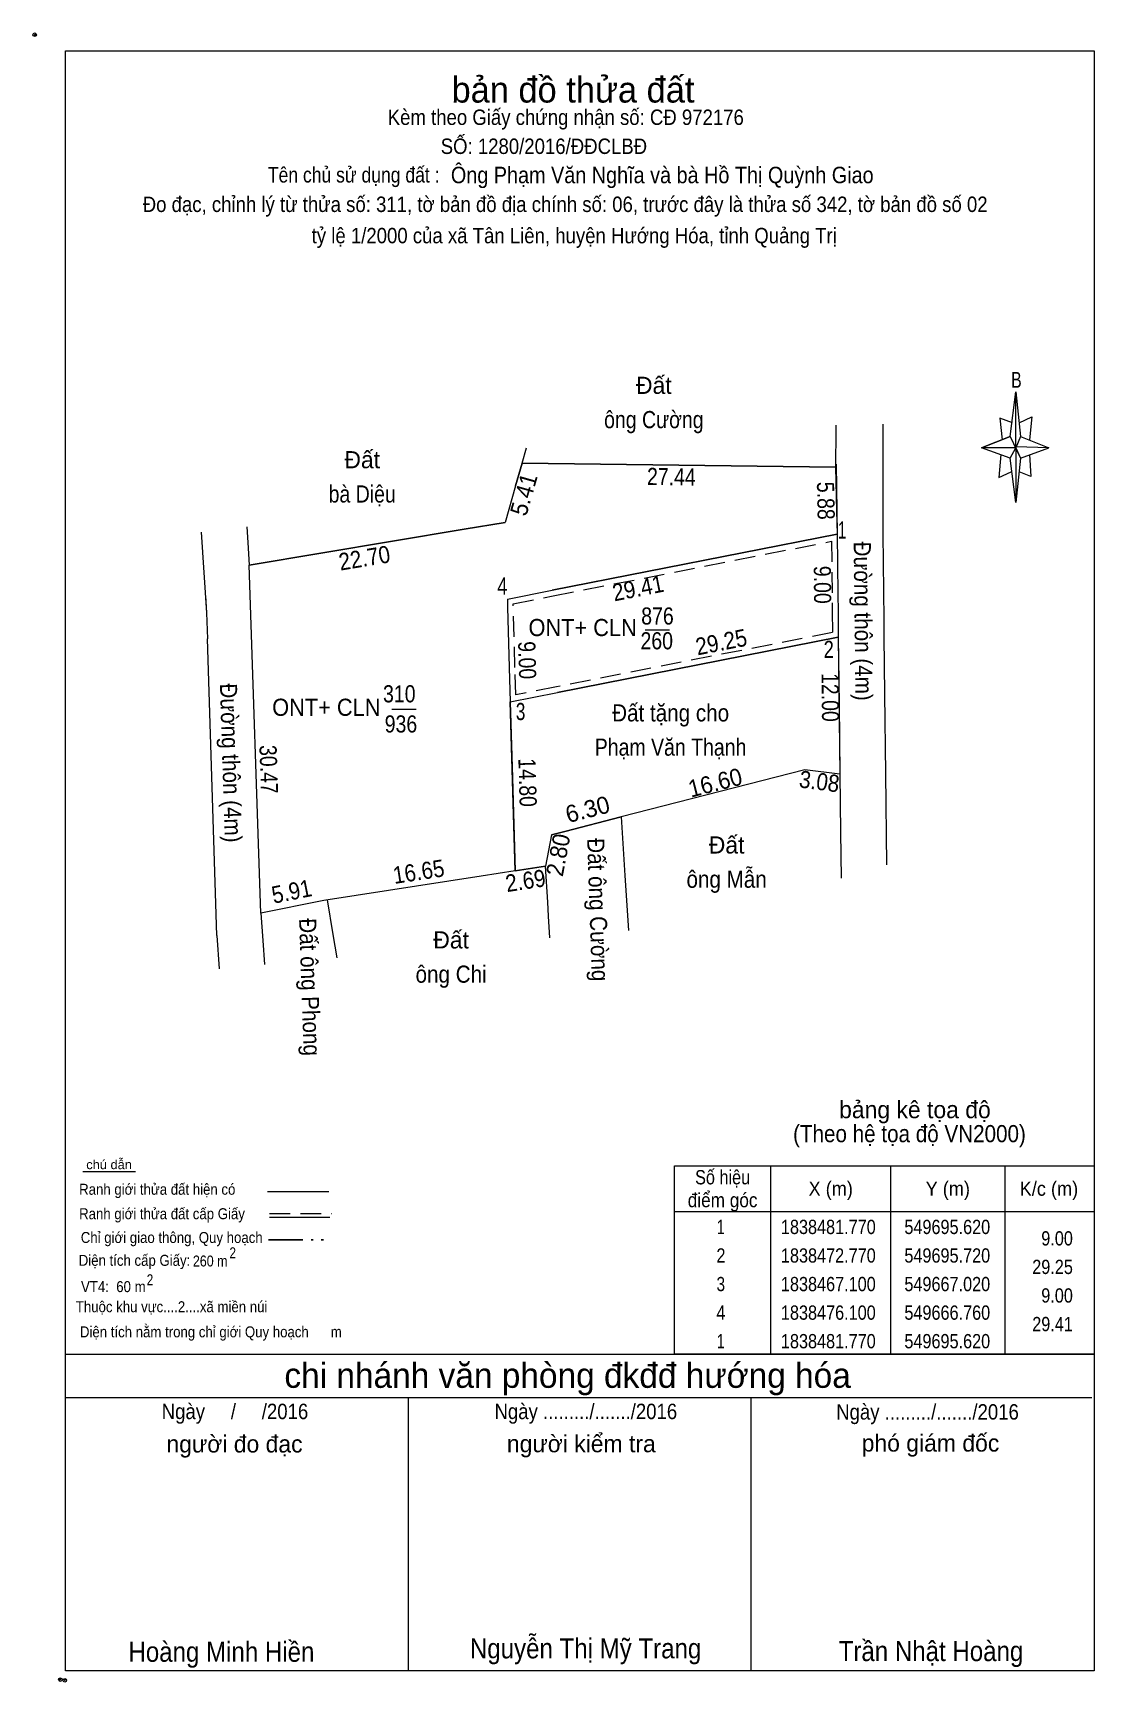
# Model space of a CAD drawing. Header units: metres. Extents: x 549098 to 549718, y 1838381 to 1838575.
# Drawn here: x 549625.2 to 549718.1, y 1838381.3 to 1838525.6 of the extents above; entities that cross this region are included whole.
import ezdxf
from ezdxf.enums import TextEntityAlignment as Align

# ---------------------------------------------------------------- set-up
doc = ezdxf.new("R2010")
doc.units = ezdxf.units.M
doc.header["$LTSCALE"] = 0.6
doc.header["$PDMODE"] = 32
doc.header["$PDSIZE"] = 0.3
for name, pattern in [('DASH_DOUBLE_DOT', [9.2, 5, -1.2, 0.3, -1.2, 0.3, -1.2]), ('DOTTED', [1.5, 0.3, -1.2]), ('MEDIUM_DASHED', [4.5, 3, -1.5])]:
    doc.linetypes.add(name, pattern=pattern)
for name, color, linetype, lineweight in [('1', 7, 'DOTTED', 13), ('14', 7, 'Continuous', 13), ('18', 7, 'Continuous', 25), ('63', 7, 'Continuous', 13)]:
    doc.layers.add(name, color=color, linetype=linetype, lineweight=lineweight)
doc.layers.add('15', color=7, linetype='Continuous')

msp = doc.modelspace()

# ---------------------------------------------------------------- texts
at = {"layer": '14'}
for s, height, p in [('bản đồ thửa đất', 2.25, (549672.505, 1838519.56)), ('bảng kê tọa độ', 1.5, (549702.43, 1838430.66)), ('chi nhánh văn phòng đkđđ hướng hóa', 2.187, (549672.035, 1838407.06)), ('người đo đạc', 1.5, (549642.885, 1838401.4)), ('người kiểm tra', 1.5, (549673.235, 1838401.42)), ('phó giám đốc', 1.5, (549703.79, 1838401.48))]:
    msp.add_text(s, height=height, dxfattribs=at).set_placement(p, align=Align.CENTER)
for s, height, width, p in [('Kèm theo Giấy chứng nhận số: CĐ 972176', 1.35, 0.9, (549671.875, 1838517.6)), ('SỐ: 1280/2016/ĐĐCLBĐ', 1.35, 0.9, (549669.96, 1838515.06)), ('Tên chủ sử dụng đất :', 1.35, 0.85, (549653.315, 1838512.56)), ('Đo đạc, chỉnh lý từ thửa số: 311, tờ bản đồ địa chính số: 06, trước đây là thửa số 342, tờ bản đồ số 02', 1.35, 0.9, (549671.82, 1838509.98)), (' tỷ lệ 1/2000 của xã Tân Liên, huyện Hướng Hóa, tỉnh Quảng Trị', 1.35, 0.9, (549672.39, 1838507.24)), ('B', 1.378, 0.75, (549711.31, 1838494.6)), ('(Theo hệ tọa độ VN2000)', 1.5, 0.9, (549701.95, 1838428.56)), ('chú dẫn', 0.8, 1.05, (549631.91, 1838426.2)), ('Ranh giới thửa đất hiện có ', 0.96, 0.9, (549636.285, 1838423.96)), ('Ranh giới thửa đất cấp Giấy', 0.96, 0.9, (549636.54, 1838421.82)), ('Chỉ giới giao thông, Quy hoạch', 0.96, 0.9, (549637.39, 1838419.74)), ('Diện tích cấp Giấy: ', 0.96, 0.9, (549634.295, 1838417.74)), ('260 m ', 0.96, 0.85, (549640.91, 1838417.68)), ('2', 0.96, 0.8, (549642.73, 1838418.4)), ('2', 0.96, 0.8, (549642.73, 1838418.4)), ('2', 0.96, 0.8, (549635.49, 1838416.04)), (' VT4:  60 m ', 0.96, 0.9, (549632.28, 1838415.44)), ('Thuộc khu vực....2....xã miền núi', 0.96, 0.9, (549637.38, 1838413.68)), ('Diện tích nằm trong chỉ giới Quy hoạch      m', 0.96, 0.9, (549640.815, 1838411.48)), ('Ngày     /     /2016', 1.35, 0.9, (549642.925, 1838404.32)), ('Ngày ........./......./2016', 1.35, 0.9, (549673.63, 1838404.32)), ('Ngày ........./......./2016', 1.35, 0.9, (549703.53, 1838404.28)), ('Hoàng Minh Hiền', 1.75, 0.9, (549641.74, 1838383.08)), ('Nguyễn Thị Mỹ Trang', 1.75, 0.9, (549673.61, 1838383.38)), ('Trần Nhật Hoàng', 1.75, 0.9, (549703.835, 1838383.14))]:
    msp.add_text(s, height=height, dxfattribs=dict(at, width=width)).set_placement(p, align=Align.CENTER)
at = {"layer": '14', "width": 0.9}
msp.add_text('Ông Phạm Văn Nghĩa và bà Hồ Thị Quỳnh Giao', height=1.44, dxfattribs=at).set_placement((549661.82, 1838512.5))
at = {"layer": '15'}
for s, width, p in [('1', 0.65, (549696.055, 1838481.4)), ('4', 0.8, (549666.32, 1838476.5)), ('2', 0.8, (549694.885, 1838470.95)), ('3', 0.75, (549667.92, 1838465.51))]:
    msp.add_text(s, height=1.5, dxfattribs=dict(at, width=width)).set_placement(p, align=Align.CENTER)
at = {"layer": '63'}
for p in [(549679.58, 1838494.06), (549654.06, 1838487.55), (549685.95, 1838453.83), (549661.84, 1838445.52)]:
    msp.add_text('Đất', height=1.5, dxfattribs=at).set_placement(p, align=Align.CENTER)
for s, height, width, p in [('ông Cường', 1.5, 0.85, (549679.58, 1838491.06)), ('bà Diệu', 1.5, 0.85, (549654.06, 1838484.55)), ('876', 1.5, 0.85, (549679.9, 1838473.87)), ('ONT+ CLN', 1.5, 0.95, (549673.35, 1838472.86)), ('260', 1.5, 0.85, (549679.835, 1838471.7)), ('ONT+ CLN', 1.5, 0.95, (549650.92, 1838465.88)), ('310', 1.5, 0.85, (549657.305, 1838467.06)), ('936', 1.5, 0.85, (549657.45, 1838464.42)), ('Đất tặng cho', 1.5, 0.9, (549681.05, 1838465.39)), ('Phạm Văn Thạnh', 1.5, 0.85, (549681.045, 1838462.39)), ('ông Mẫn', 1.5, 0.9, (549685.95, 1838450.83)), ('ông Chi', 1.5, 0.9, (549661.84, 1838442.52)), ('Số hiệu', 1.25, 0.85, (549685.6, 1838424.87)), ('điểm góc', 1.25, 0.9, (549685.6, 1838422.87)), ('X (m)', 1.25, 0.95, (549695.06, 1838423.87)), ('Y (m)', 1.25, 0.95, (549705.305, 1838423.87)), ('K/c (m)', 1.25, 0.95, (549714.155, 1838423.87)), (' 1', 1.25, 0.75, (549685.26, 1838420.52)), ('1838481.770', 1.25, 0.85, (549694.85, 1838420.52)), ('549695.620', 1.25, 0.85, (549705.26, 1838420.52)), (' 2', 1.25, 0.85, (549685.255, 1838418.02)), ('1838472.770', 1.25, 0.85, (549694.85, 1838418.02)), ('549695.720', 1.25, 0.85, (549705.26, 1838418.02)), (' 3', 1.25, 0.8, (549685.255, 1838415.52)), ('1838467.100', 1.25, 0.85, (549694.85, 1838415.52)), ('549667.020', 1.25, 0.85, (549705.26, 1838415.52)), (' 4', 1.25, 0.85, (549685.25, 1838413.02)), ('1838476.100', 1.25, 0.85, (549694.85, 1838413.02)), ('549666.760', 1.25, 0.85, (549705.26, 1838413.02)), (' 1', 1.25, 0.75, (549685.26, 1838410.52)), ('1838481.770', 1.25, 0.85, (549694.85, 1838410.52)), ('549695.620', 1.25, 0.85, (549705.26, 1838410.52))]:
    msp.add_text(s, height=height, dxfattribs=dict(at, width=width)).set_placement(p, align=Align.CENTER)
for s, rotation, width, p in [('27.44', 359.248, 0.85, (549681.1052, 1838486.0613)), ('5.41', 74.011, 0.95, (549668.921, 1838485.0584)), ('5.88', 271.267, 0.85, (549693.8871, 1838484.6916)), ('22.70', 9.483, 0.9, (549654.3764, 1838478.9603)), ('Đường thôn (4m)', 270.637, 0.9, (549697.1452, 1838474.1583)), ('9.00', 270.637, 0.85, (549693.5889, 1838477.3433)), ('29.41', 11.115, 0.9, (549678.3404, 1838476.3323)), ('29.25', 11.175, 0.9, (549685.6246, 1838471.6054)), ('9.00', 271.655, 0.85, (549667.7495, 1838470.7267)), ('Đường thôn (4m)', 271.829, 0.9, (549641.8267, 1838461.7339)), ('12.00', 270.668, 0.85, (549694.2755, 1838467.4837)), ('30.47', 271.937, 0.85, (549645.1337, 1838461.1704)), ('14.80', 271.665, 0.85, (549667.7839, 1838460.0218)), ('16.60', 14.371, 0.95, (549685.1338, 1838459.3077)), ('3.08', 352.737, 0.9, (549693.9752, 1838459.3976)), ('2.80', 79.494, 0.95, (549671.9435, 1838453.5683)), ('Đất ông Cường', 271.937, 0.9, (549673.9513, 1838448.8804)), ('16.65', 8.738, 0.9, (549659.1111, 1838451.5045)), ('5.91', 11.329, 0.9, (549648.0327, 1838449.7751)), ('2.69', 8.762, 0.9, (549668.4657, 1838450.7137)), ('Đất ông Phong', 271.937, 0.9, (549648.7377, 1838442.1154))]:
    msp.add_text(s, height=1.5, rotation=rotation, dxfattribs=dict(at, width=width)).set_placement(p, align=Align.CENTER)
msp.add_text('6.30', height=1.5, rotation=14.433, dxfattribs=at).set_placement((549673.9681, 1838456.9705), align=Align.CENTER)
at = {"layer": '63', "width": 0.85}
for s, p in [('9.00', (549716.25, 1838419.52)), ('29.25', (549716.25, 1838417.02)), ('9.00', (549716.25, 1838414.52)), ('29.41', (549716.25, 1838412.02))]:
    msp.add_text(s, height=1.25, dxfattribs=at).set_placement(p, align=Align.RIGHT)

# ---------------------------------------------------------------- linework, layer by layer
at = {"layer": '1', "linetype": 'Continuous'}
msp.add_lwpolyline([(549695.7, 1838475), (549695.72, 1838472.77), (549671.15, 1838467.92)], dxfattribs=at)
at = {"layer": '14'}
for p, q in [((549710.76, 1838490.34), (549711.26, 1838494.24)), ((549711.66, 1838490.34), (549714.16, 1838489.34)), ((549710.76, 1838488.44), (549708.26, 1838489.34)), ((549711.66, 1838488.44), (549711.26, 1838484.54)), ((549712.46, 1838488.74), (549712.56, 1838486.84)), ((549712.56, 1838486.84), (549711.56, 1838487.24)), ((549629.62, 1838426), (549634.22, 1838426)), ((549645.76, 1838424.24), (549651.14, 1838424.24)), ((549645.96, 1838422), (549651.22, 1838422)), ((549628.1, 1838410), (549718.1, 1838410)), ((549628.1, 1838406.2), (549717.9, 1838406.2)), ((549628.1, 1838406.2), (549717.9, 1838406.2)), ((549628.1, 1838406.2), (549717.9, 1838406.2)), ((549658.1, 1838382.3), (549658.1, 1838406.2)), ((549688.1, 1838382.3), (549688.1, 1838406.2))]:
    msp.add_line(p, q, dxfattribs=at)
at = {"layer": '14', "linetype": 'MEDIUM_DASHED'}
msp.add_line((549645.96, 1838422.32), (549651.4, 1838422.32), dxfattribs=at)
at = {"layer": '14', "linetype": 'DASH_DOUBLE_DOT', "lineweight": 25}
msp.add_line((549645.86, 1838420.02), (549651.1, 1838420.02), dxfattribs=at)
at = {"layer": '14'}
for points in [[(549628.1, 1838524.1), (549718.1, 1838524.1), (549718.1, 1838382.3), (549628.1, 1838382.3)], [(549711.26, 1838494.24), (549711.66, 1838490.34), (549711.26, 1838489.34)], [(549711.26, 1838489.34), (549708.26, 1838489.34), (549710.76, 1838490.34), (549711.66, 1838488.44), (549714.16, 1838489.34), (549711.26, 1838489.44)], [(549711.26, 1838489.34), (549711.26, 1838484.54), (549710.76, 1838488.44)]]:
    msp.add_lwpolyline(points, close=True, dxfattribs=at)
for points in [[(549710.96, 1838491.54), (549709.86, 1838491.94), (549710.06, 1838490.04)], [(549711.56, 1838491.54), (549712.66, 1838492.04), (549712.46, 1838490.04)], [(549711.26, 1838489.34), (549710.76, 1838490.34), (549708.26, 1838489.34)], [(549711.26, 1838489.34), (549711.66, 1838488.44), (549714.16, 1838489.34)], [(549709.96, 1838488.74), (549709.76, 1838486.74), (549710.86, 1838487.24)], [(549718.1, 1838382.3), (549628.1, 1838382.3), (549628.1, 1838406.2)]]:
    msp.add_lwpolyline(points, dxfattribs=at)
for p in [(549625.4, 1838525.5), (549627.64, 1838381.52), (549628.04, 1838381.46)]:
    msp.add_point(p, dxfattribs=at)
at = {"layer": '18', "lineweight": 13}
msp.add_line((549671.15, 1838467.92), (549695.72, 1838472.77), dxfattribs=at)
at = {"layer": '63'}
for p, q in [((549699.63, 1838491.41), (549699.63, 1838489.34)), ((549668.05, 1838488.01), (549668.44, 1838489.35)), ((549699.63, 1838489.34), (549699.62, 1838483.7)), ((549695.49, 1838487.65), (549668.05, 1838488.01)), ((549699.62, 1838483.7), (549699.62, 1838481.82)), ((549639.98, 1838481.95), (549640.43, 1838474.9)), ((549662.99, 1838482.21), (549644.17, 1838479.07)), ((549666.56, 1838482.81), (549662.99, 1838482.21)), ((549670.68, 1838476.87), (549695.62, 1838481.77)), ((549695.62, 1838481.77), (549695.68, 1838476.53)), ((549645.2, 1838448.62), (549644.17, 1838479.07)), ((549640.34, 1838476.39), (549640.43, 1838474.9)), ((549666.76, 1838476.1), (549670.68, 1838476.87)), ((549666.76, 1838476.1), (549666.78, 1838475.39)), ((549640.43, 1838474.9), (549640.51, 1838472.63)), ((549680.95, 1838473.38), (549678.81, 1838473.38)), ((549641.34, 1838446.64), (549640.51, 1838472.63)), ((549671.15, 1838467.92), (549695.72, 1838472.77)), ((549695.72, 1838472.77), (549695.79, 1838466.89)), ((549699.72, 1838472.82), (549699.78, 1838467.79)), ((549667.02, 1838467.1), (549671.15, 1838467.92)), ((549699.78, 1838467.79), (549699.86, 1838460.82)), ((549658.79, 1838466.43), (549656.65, 1838466.43)), ((549667.02, 1838467.1), (549667.21, 1838460.46)), ((549695.79, 1838466.89), (549695.86, 1838460.77)), ((549667.21, 1838460.46), (549667.45, 1838452.31)), ((549695.86, 1838460.77), (549695.92, 1838455.69)), ((549699.86, 1838460.82), (549699.95, 1838452.85)), ((549670.62, 1838455.47), (549671.79, 1838455.77)), ((549671.79, 1838455.77), (549676.72, 1838457.04)), ((549676.72, 1838457.04), (549677.05, 1838451.89)), ((549676.72, 1838457.04), (549677.05, 1838451.89)), ((549670.62, 1838455.47), (549670.11, 1838452.72)), ((549695.92, 1838455.69), (549695.96, 1838451.68)), ((549664.48, 1838451.85), (549650.69, 1838449.72)), ((549667.45, 1838452.31), (549664.48, 1838451.85)), ((549667.45, 1838452.31), (549670.11, 1838452.72)), ((549670.3, 1838449.57), (549670.11, 1838452.72)), ((549670.3, 1838449.57), (549670.11, 1838452.72)), ((549677.05, 1838451.89), (549677.35, 1838447.1)), ((549677.05, 1838451.89), (549677.35, 1838447.1)), ((549650.69, 1838449.72), (549645.2, 1838448.62)), ((549650.99, 1838449.78), (549651.5, 1838446.73)), ((549641.34, 1838446.64), (549641.54, 1838443.73)), ((549651.5, 1838446.73), (549651.84, 1838444.7)), ((549689.8, 1838426.5), (549689.8, 1838410)), ((549700.3, 1838426.5), (549700.3, 1838410)), ((549710.3, 1838426.5), (549710.3, 1838410)), ((549681.4, 1838422.5), (549718.1, 1838422.5))]:
    msp.add_line(p, q, dxfattribs=at)
for points in [[(549695.52, 1838491.32), (549695.52, 1838490.9), (549695.49, 1838487.65)], [(549668.05, 1838488.01), (549667.48, 1838486.01), (549666.56, 1838482.81)], [(549667.48, 1838486.01), (549668.05, 1838488.01), (549695.49, 1838487.65), (549695.57, 1838483.81)], [(549695.55, 1838487.91), (549695.6, 1838483.81), (549695.62, 1838481.77)], [(549695.57, 1838483.81), (549695.62, 1838481.77), (549670.68, 1838476.87)], [(549643.96, 1838482.42), (549644.05, 1838481.05), (549644.17, 1838479.07)], [(549644.17, 1838479.07), (549662.99, 1838482.21), (549666.56, 1838482.81)], [(549644.17, 1838479.07), (549662.99, 1838482.21), (549666.56, 1838482.81)], [(549644.17, 1838479.07), (549662.99, 1838482.21), (549666.56, 1838482.81)], [(549699.62, 1838481.81), (549699.7, 1838474.27), (549699.72, 1838472.81)], [(549695.68, 1838476.53), (549695.7, 1838475), (549695.72, 1838472.77)], [(549666.78, 1838475.39), (549666.93, 1838470.1), (549667.02, 1838467.1)], [(549671.15, 1838467.92), (549695.72, 1838472.77), (549695.86, 1838460.77), (549692.8, 1838461.16), (549676.72, 1838457.04), (549671.79, 1838455.77)], [(549671.79, 1838455.77), (549670.62, 1838455.47), (549670.11, 1838452.72), (549667.45, 1838452.31), (549667.02, 1838467.1), (549671.15, 1838467.92)], [(549695.86, 1838460.77), (549692.8, 1838461.16), (549676.72, 1838457.04)], [(549670.62, 1838455.47), (549671.79, 1838455.77), (549676.72, 1838457.04)], [(549645.53, 1838444.1), (549645.38, 1838446.21), (549645.21, 1838448.62)], [(549670.48, 1838446.46), (549670.37, 1838448.35), (549670.3, 1838449.57)], [(549670.48, 1838446.46), (549670.37, 1838448.35), (549670.3, 1838449.57)]]:
    msp.add_lwpolyline(points, dxfattribs=at)
at = {"layer": '63', "linetype": 'MEDIUM_DASHED'}
for points in [[(549670.78, 1838476.38), (549695.13, 1838481.16), (549695.2, 1838474.99)], [(549667.43, 1838470.11), (549667.27, 1838475.69), (549670.78, 1838476.38)], [(549695.2, 1838475), (549695.22, 1838473.18), (549671.05, 1838468.41)], [(549671.05, 1838468.41), (549667.5, 1838467.71), (549667.43, 1838470.11)]]:
    msp.add_lwpolyline(points, dxfattribs=at)
at = {"layer": '63'}
msp.add_lwpolyline([(549681.4, 1838426.5), (549718.1, 1838426.5), (549718.1, 1838410), (549681.4, 1838410)], close=True, dxfattribs=at)

msp.set_redraw_order([(e.dxf.handle, doc.entitydb.next_handle()) for e in msp.query("TEXT MTEXT ATTDEF DIMENSION ARC_DIMENSION")])  # texts and dimensions are drawn at this point

doc.saveas('drawing.dxf')
